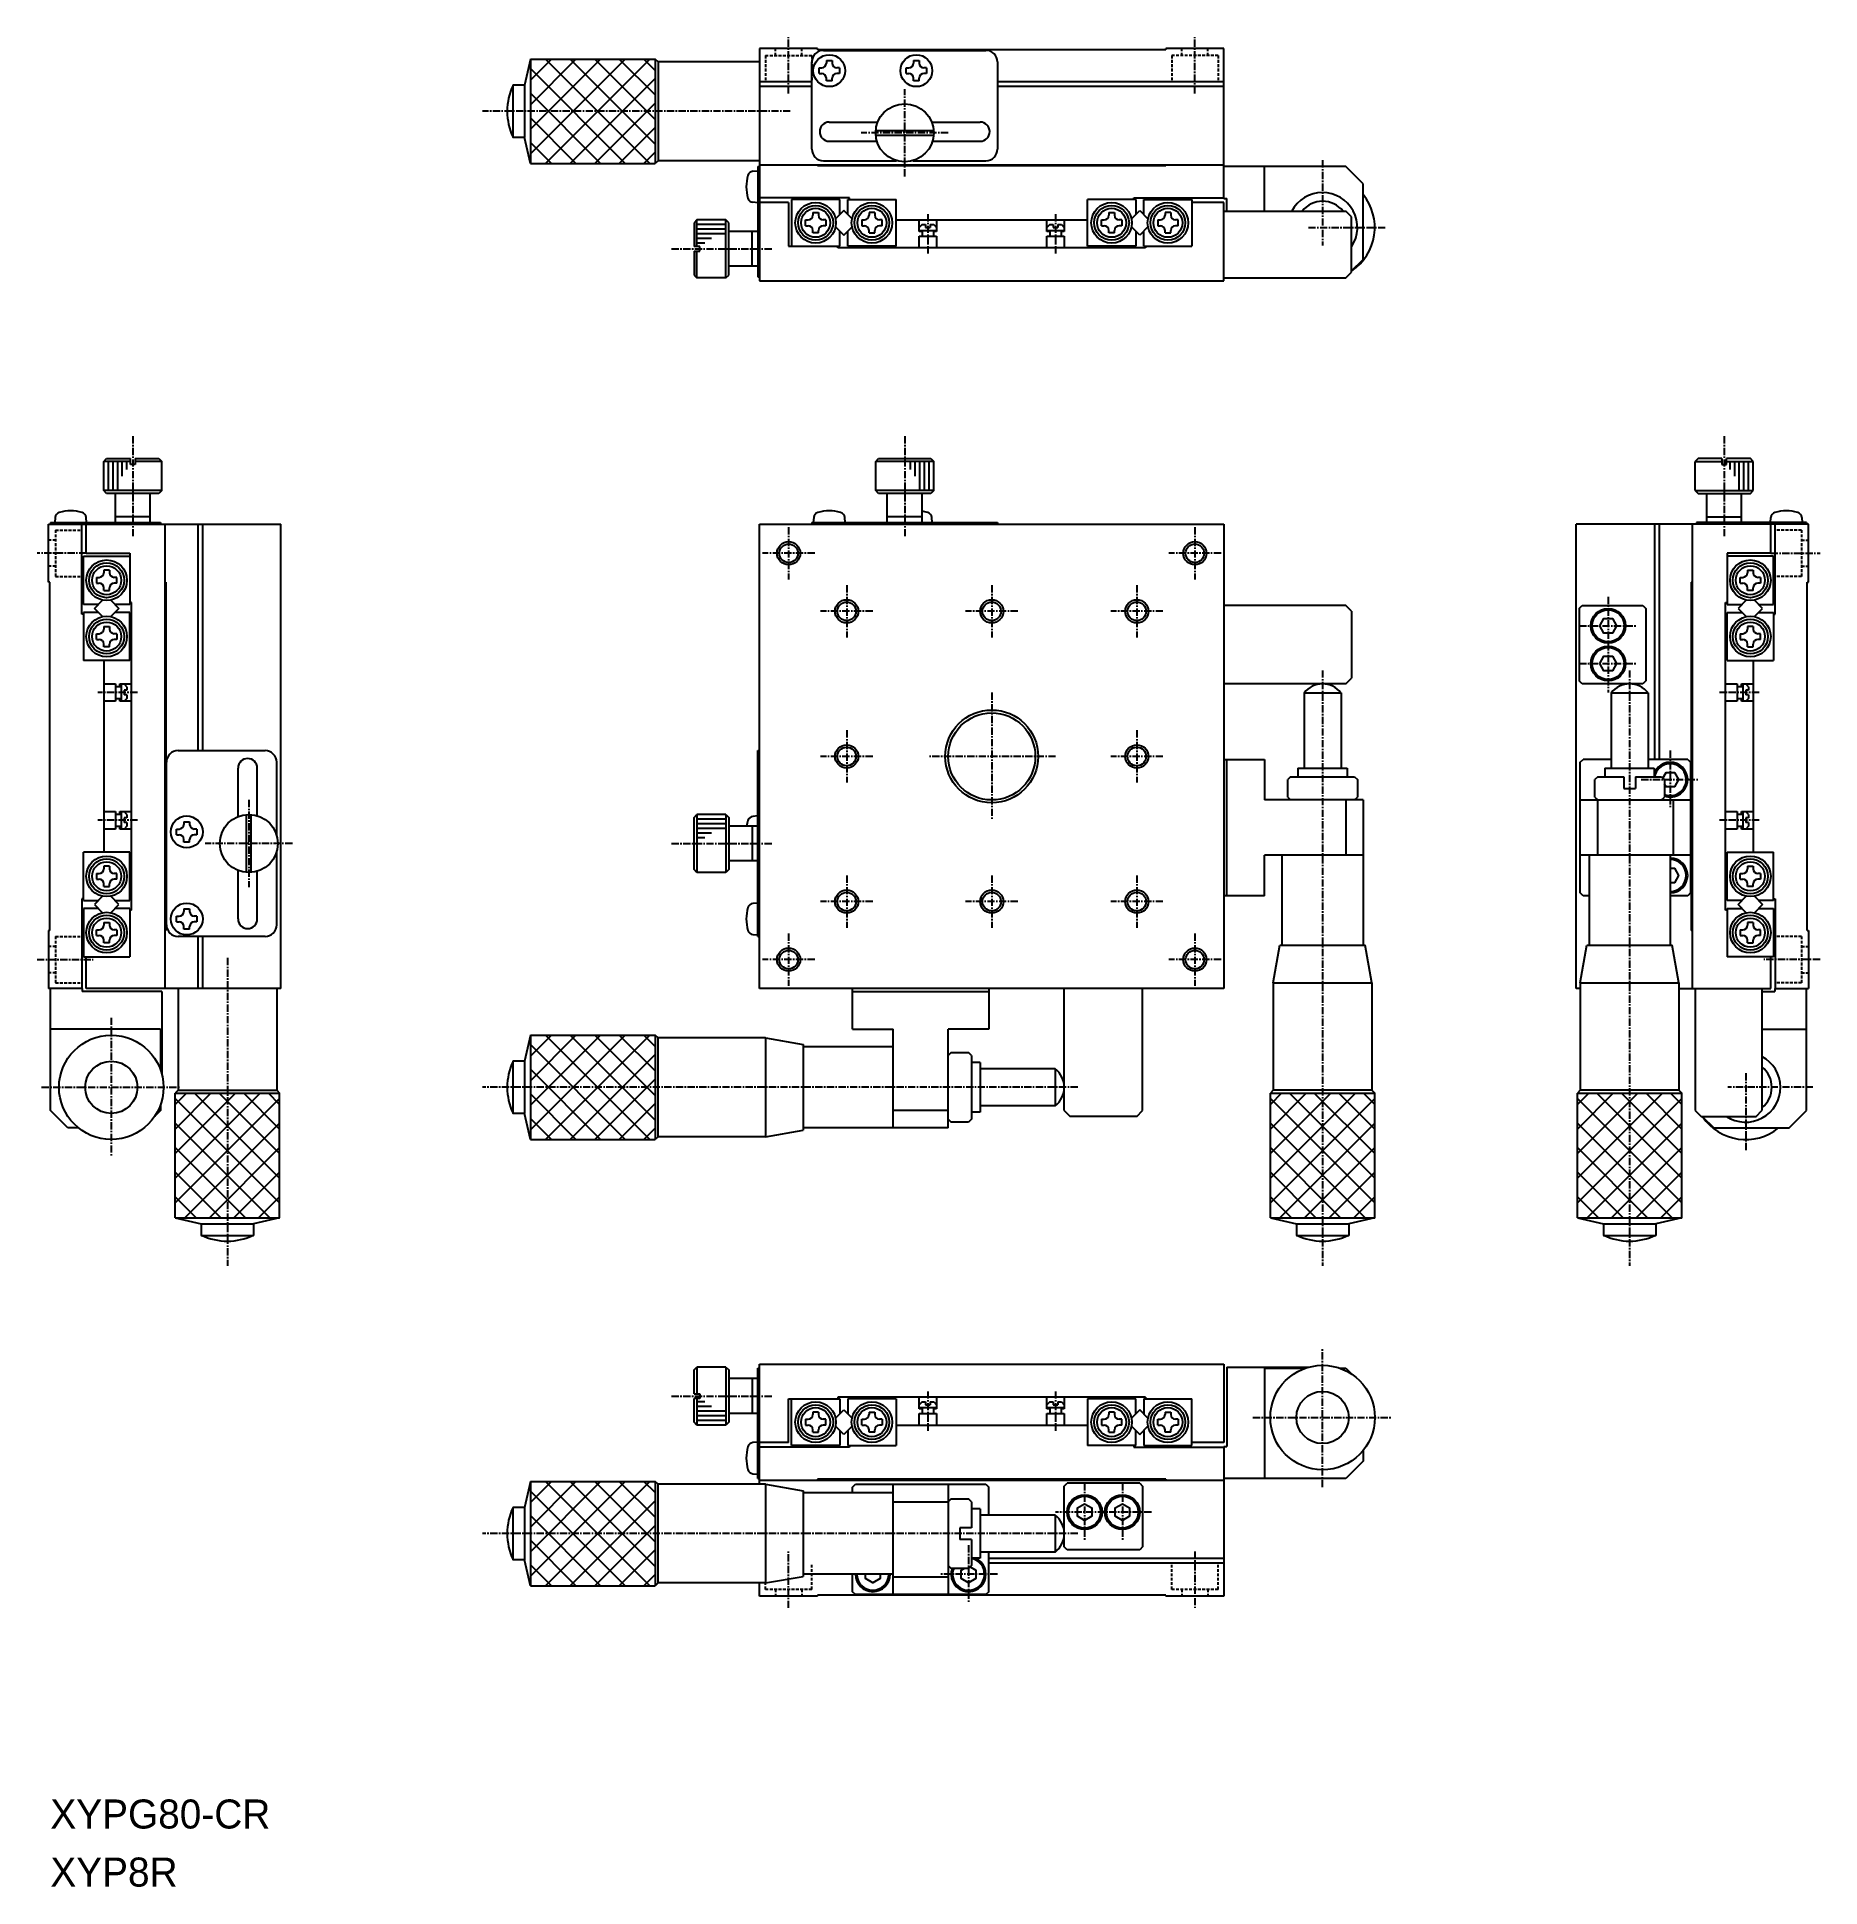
# Model space of a CAD drawing. Extents: x -154 to 153, y -386 to -67.
import ezdxf

# ---------------------------------------------------------------- set-up
doc = ezdxf.new("R2010")
doc.units = 0
doc.linetypes.add('CENTER', pattern=[2, 1.25, -0.25, 0.25, -0.25])
doc.linetypes.add('DASHED', pattern=[0.75, 0.5, -0.25])
doc.layers.get('0').update_dxf_attribs({"linetype": 'CONTINUOUS'})
doc.layers.add('CENTER', color=1, linetype='CENTER')

msp = doc.modelspace()

# ---------------------------------------------------------------- texts
at = {"color": 7, "linetype": 'CONTINUOUS'}
for s, p in [('XYPG80-CR', (-151.65, -375.95)), ('XYP8R', (-151.65, -385.95))]:
    msp.add_text(s, height=5, dxfattribs=at).set_placement(p)

# ---------------------------------------------------------------- linework, layer by layer
at = {"color": 7, "linetype": 'CONTINUOUS'}
for p, q in [((-19.44, -69.34), (-29.44, -69.34)), ((-29.44, -69.34), (-29.44, -109.34)), ((-19.44, -69.34), (-19.44, -69.54)), ((40.56, -69.54), (-19.44, -69.54)), ((-18.44, -69.64), (9.56, -69.64)), ((40.56, -69.54), (40.56, -69.34)), ((50.56, -69.34), (40.56, -69.34)), ((50.56, -95.14), (50.56, -69.34)), ((-68.94, -71.14), (-47.44, -71.14)), ((-46.94, -71.64), (-47.44, -71.14)), ((-46.94, -71.64), (-46.94, -88.64)), ((-29.44, -71.64), (-46.94, -71.64)), ((-20.44, -86.64), (-20.44, -71.64)), ((-19.19, -72.64), (-18.74, -72.64)), ((-19.19, -73.64), (-19.19, -72.64)), ((-17.94, -71.39), (-17.94, -71.84)), ((-17.94, -71.39), (-16.94, -71.39)), ((-16.94, -71.39), (-16.94, -71.84)), ((-15.69, -72.64), (-16.14, -72.64)), ((-15.69, -72.64), (-15.69, -73.64)), ((-4.19, -72.64), (-3.74, -72.64)), ((-4.19, -73.64), (-4.19, -72.64)), ((-2.94, -71.39), (-2.94, -71.84)), ((-2.94, -71.39), (-1.94, -71.39)), ((-1.94, -71.39), (-1.94, -71.84)), ((-0.69, -72.64), (-1.14, -72.64)), ((-0.69, -72.64), (-0.69, -73.64)), ((11.56, -71.64), (11.56, -86.64)), ((-69.94, -75.64), (-71.94, -75.64)), ((-69.94, -75.64), (-69.94, -84.64)), ((-20.44, -75.04), (-29.44, -75.04)), ((-20.44, -75.84), (-29.44, -75.84)), ((-19.19, -73.64), (-18.74, -73.64)), ((-17.94, -74.89), (-17.94, -74.44)), ((-16.94, -74.89), (-17.94, -74.89)), ((-16.94, -74.89), (-16.94, -74.44)), ((-15.69, -73.64), (-16.14, -73.64)), ((-4.19, -73.64), (-3.74, -73.64)), ((-2.94, -74.89), (-2.94, -74.44)), ((-1.94, -74.89), (-2.94, -74.89)), ((-1.94, -74.89), (-1.94, -74.44)), ((-0.69, -73.64), (-1.14, -73.64)), ((50.56, -75.04), (11.56, -75.04)), ((50.56, -75.84), (11.56, -75.84)), ((-17.44, -81.99), (-9.08, -81.99)), ((0.21, -81.99), (8.56, -81.99)), ((-69.94, -84.64), (-71.94, -84.64)), ((-68.94, -89.14), (-69.94, -84.64)), ((-17.44, -85.29), (-9.22, -85.29)), ((-9.42, -83.44), (0.55, -83.44)), ((-9.42, -84.24), (0.55, -84.24)), ((0.35, -85.29), (8.56, -85.29)), ((-68.94, -89.14), (-47.44, -89.14)), ((-46.94, -88.64), (-47.44, -89.14)), ((-29.44, -88.64), (-46.94, -88.64)), ((-18.44, -88.64), (-5.84, -88.64)), ((-3.04, -88.64), (9.56, -88.64)), ((-30.58, -90.46), (-29.74, -90.39)), ((-29.74, -89.64), (-29.44, -89.64)), ((-29.74, -89.64), (-29.74, -108.64)), ((-29.44, -89.34), (50.56, -89.34)), ((-19.44, -89.54), (-19.44, -89.34)), ((40.56, -89.54), (-19.44, -89.54)), ((40.56, -89.54), (40.56, -89.34)), ((71.56, -89.64), (50.56, -89.64)), ((57.56, -97.34), (57.56, -89.64)), ((74.56, -92.64), (71.56, -89.64)), ((-13.94, -95.04), (-29.44, -95.04)), ((-15.64, -95.34), (-23.94, -95.34)), ((-23.94, -95.34), (-23.94, -103.34)), ((-15.64, -97.91), (-15.64, -95.34)), ((-14.24, -95.34), (-5.94, -95.34)), ((-14.24, -97.91), (-14.24, -95.34)), ((-13.94, -95.34), (-13.94, -95.04)), ((-5.94, -103.34), (-5.94, -95.34)), ((35.36, -95.34), (27.06, -95.34)), ((27.06, -103.34), (27.06, -95.34)), ((35.06, -95.34), (35.06, -95.04)), ((35.06, -95.04), (50.56, -95.04)), ((35.36, -95.34), (35.36, -97.91)), ((36.76, -95.34), (45.06, -95.34)), ((36.76, -97.91), (36.76, -95.34)), ((45.06, -95.34), (45.06, -103.34)), ((50.56, -95.14), (51.06, -95.14)), ((51.06, -97.34), (51.06, -95.14)), ((74.56, -105.64), (74.56, -92.64)), ((-29.74, -95.89), (-30.58, -95.81)), ((-24.44, -95.84), (-29.44, -95.84)), ((-24.44, -95.84), (-24.44, -103.34)), ((-20.29, -97.59), (-20.29, -98.04)), ((-20.29, -97.59), (-19.29, -97.59)), ((-19.29, -97.59), (-19.29, -98.04)), ((-14.94, -97.21), (-16.36, -98.64)), ((-13.52, -98.64), (-14.94, -97.21)), ((-10.59, -97.59), (-10.59, -98.04)), ((-9.59, -97.59), (-10.59, -97.59)), ((-9.59, -97.59), (-9.59, -98.04)), ((30.71, -97.59), (30.71, -98.04)), ((30.71, -97.59), (31.71, -97.59)), ((31.71, -97.59), (31.71, -98.04)), ((34.64, -98.64), (36.06, -97.21)), ((36.06, -97.21), (37.48, -98.64)), ((40.41, -97.59), (40.41, -98.04)), ((41.41, -97.59), (40.41, -97.59)), ((41.41, -97.59), (41.41, -98.04)), ((50.56, -95.84), (45.06, -95.84)), ((50.56, -109.34), (50.56, -95.84)), ((50.56, -97.34), (71.56, -97.34)), ((72.56, -98.34), (71.56, -97.34)), ((72.56, -107.84), (72.56, -98.34)), ((-40.24, -98.84), (-40.74, -99.34)), ((-40.74, -99.34), (-40.74, -103.44)), ((-35.24, -98.84), (-40.24, -98.84)), ((-34.74, -99.34), (-35.24, -98.84)), ((-34.74, -108.34), (-34.74, -99.34)), ((-29.74, -100.84), (-34.74, -100.84)), ((-30.74, -106.84), (-30.74, -100.84)), ((-21.54, -98.84), (-21.09, -98.84)), ((-21.54, -99.84), (-21.54, -98.84)), ((-21.54, -99.84), (-21.09, -99.84)), ((-20.29, -101.09), (-20.29, -100.64)), ((-19.29, -101.09), (-20.29, -101.09)), ((-19.29, -101.09), (-19.29, -100.64)), ((-18.04, -98.84), (-18.49, -98.84)), ((-18.04, -99.84), (-18.49, -99.84)), ((-18.04, -98.84), (-18.04, -99.84)), ((-16.36, -100.04), (-14.94, -101.46)), ((-15.64, -103.34), (-15.64, -100.76)), ((-14.94, -101.46), (-13.52, -100.04)), ((-14.24, -103.34), (-14.24, -100.76)), ((-11.84, -98.84), (-11.39, -98.84)), ((-11.84, -98.84), (-11.84, -99.84)), ((-11.84, -99.84), (-11.39, -99.84)), ((-10.59, -101.09), (-10.59, -100.64)), ((-10.59, -101.09), (-9.59, -101.09)), ((-9.59, -101.09), (-9.59, -100.64)), ((-8.34, -98.84), (-8.79, -98.84)), ((-8.34, -99.84), (-8.79, -99.84)), ((-8.34, -99.84), (-8.34, -98.84)), ((-5.94, -98.84), (27.06, -98.84)), ((-1.94, -100.84), (-1.94, -98.84)), ((-1.44, -99.64), (-1.94, -100.14)), ((-1.94, -100.64), (1.06, -100.64)), ((-1.44, -100.84), (-1.94, -100.84)), ((-1.94, -101.64), (1.06, -101.64)), ((-1.94, -103.64), (-1.94, -101.64)), ((-1.44, -99.64), (-0.84, -99.64)), ((-1.44, -100.64), (-1.44, -101.64)), ((-0.84, -99.64), (-0.84, -100.14)), ((-0.84, -100.14), (-0.04, -100.14)), ((-0.04, -99.64), (-0.04, -100.14)), ((-0.04, -99.64), (0.56, -99.64)), ((0.56, -99.64), (1.06, -100.14)), ((0.56, -101.64), (0.56, -100.64)), ((1.06, -100.84), (0.56, -100.84)), ((1.06, -98.84), (1.06, -100.84)), ((1.06, -101.64), (1.06, -103.64)), ((20.06, -100.84), (20.06, -98.84)), ((20.56, -99.64), (20.06, -100.14)), ((20.06, -100.64), (23.06, -100.64)), ((20.56, -100.84), (20.06, -100.84)), ((20.06, -101.64), (23.06, -101.64)), ((20.06, -103.64), (20.06, -101.64)), ((20.56, -99.64), (21.16, -99.64)), ((20.56, -100.64), (20.56, -101.64)), ((21.16, -99.64), (21.16, -100.14)), ((21.16, -100.14), (21.96, -100.14)), ((21.96, -99.64), (21.96, -100.14)), ((21.96, -99.64), (22.56, -99.64)), ((22.56, -99.64), (23.06, -100.14)), ((22.56, -101.64), (22.56, -100.64)), ((23.06, -100.84), (22.56, -100.84)), ((23.06, -98.84), (23.06, -100.84)), ((23.06, -101.64), (23.06, -103.64)), ((29.46, -98.84), (29.91, -98.84)), ((29.46, -99.84), (29.46, -98.84)), ((29.46, -99.84), (29.91, -99.84)), ((30.71, -101.09), (30.71, -100.64)), ((31.71, -101.09), (30.71, -101.09)), ((31.71, -101.09), (31.71, -100.64)), ((32.96, -98.84), (32.51, -98.84)), ((32.96, -99.84), (32.51, -99.84)), ((32.96, -98.84), (32.96, -99.84)), ((36.06, -101.46), (34.64, -100.04)), ((35.36, -100.76), (35.36, -103.34)), ((37.48, -100.04), (36.06, -101.46)), ((36.76, -103.34), (36.76, -100.76)), ((39.16, -98.84), (39.61, -98.84)), ((39.16, -98.84), (39.16, -99.84)), ((39.16, -99.84), (39.61, -99.84)), ((40.41, -101.09), (40.41, -100.64)), ((40.41, -101.09), (41.41, -101.09)), ((41.41, -101.09), (41.41, -100.64)), ((42.66, -98.84), (42.21, -98.84)), ((42.66, -99.84), (42.21, -99.84)), ((42.66, -99.84), (42.66, -98.84)), ((-39.74, -103.44), (-40.74, -103.44)), ((-40.74, -104.24), (-39.74, -104.24)), ((-40.74, -104.24), (-40.74, -108.34)), ((-39.74, -104.24), (-39.74, -103.44)), ((-24.44, -103.34), (-15.64, -103.34)), ((-15.94, -103.64), (-15.94, -103.34)), ((37.06, -103.64), (-15.94, -103.64)), ((-5.94, -103.34), (-14.24, -103.34)), ((35.36, -103.34), (27.06, -103.34)), ((36.76, -103.34), (45.06, -103.34)), ((37.06, -103.34), (37.06, -103.64)), ((-40.74, -108.34), (-40.24, -108.84)), ((-35.24, -108.84), (-34.74, -108.34)), ((-29.74, -106.84), (-34.74, -106.84)), ((71.56, -108.84), (72.56, -107.84)), ((72.56, -107.64), (74.56, -105.64)), ((-35.24, -108.84), (-40.24, -108.84)), ((-29.74, -108.64), (-29.44, -108.64)), ((-29.44, -109.34), (50.56, -109.34)), ((50.56, -108.84), (71.56, -108.84)), ((-142.45, -140.47), (-141.95, -139.97)), ((-141.95, -139.97), (-137.85, -139.97)), ((-137.85, -140.97), (-137.85, -139.97)), ((-137.05, -139.97), (-137.05, -140.97)), ((-137.05, -139.97), (-132.95, -139.97)), ((-132.95, -139.97), (-132.45, -140.47)), ((-9.44, -140.47), (-8.94, -139.97)), ((-8.94, -139.97), (0.06, -139.97)), ((0.06, -139.97), (0.56, -140.47)), ((132.27, -139.97), (131.77, -140.47)), ((136.37, -139.97), (132.27, -139.97)), ((136.37, -139.97), (136.37, -140.97)), ((137.17, -140.97), (137.17, -139.97)), ((141.27, -139.97), (137.17, -139.97)), ((141.77, -140.47), (141.27, -139.97)), ((-142.45, -145.47), (-142.45, -140.47)), ((-137.05, -140.97), (-137.85, -140.97)), ((-132.45, -145.47), (-132.45, -140.47)), ((-9.44, -145.47), (-9.44, -140.47)), ((0.56, -145.47), (0.56, -140.47)), ((131.77, -145.47), (131.77, -140.47)), ((136.37, -140.97), (137.17, -140.97)), ((141.77, -145.47), (141.77, -140.47)), ((-141.95, -145.97), (-142.45, -145.47)), ((-132.95, -145.97), (-141.95, -145.97)), ((-140.45, -150.97), (-140.45, -145.97)), ((-134.45, -150.97), (-134.45, -145.97)), ((-132.45, -145.47), (-132.95, -145.97)), ((-8.94, -145.97), (-9.44, -145.47)), ((0.06, -145.97), (-8.94, -145.97)), ((-7.44, -150.97), (-7.44, -145.97)), ((-1.44, -150.97), (-1.44, -145.97)), ((0.56, -145.47), (0.06, -145.97)), ((131.77, -145.47), (132.27, -145.97)), ((132.27, -145.97), (141.27, -145.97)), ((133.77, -150.97), (133.77, -145.97)), ((139.77, -150.97), (139.77, -145.97)), ((141.27, -145.97), (141.77, -145.47)), ((-151.95, -161.27), (-151.95, -151.27)), ((-151.95, -151.27), (-111.95, -151.27)), ((-151.65, -150.97), (-151.65, -151.27)), ((-151.65, -150.97), (-132.65, -150.97)), ((-150.83, -150.12), (-150.9, -150.97)), ((-146.25, -166.77), (-146.25, -151.27)), ((-145.4, -150.97), (-145.48, -150.12)), ((-145.45, -156.27), (-145.45, -151.27)), ((-134.45, -149.97), (-140.45, -149.97)), ((-132.65, -150.97), (-132.65, -151.27)), ((-131.95, -151.27), (-131.95, -231.27)), ((-126.25, -151.27), (-126.25, -190.27)), ((-125.45, -151.27), (-125.45, -190.27)), ((-111.95, -231.27), (-111.95, -151.27)), ((-29.44, -231.27), (-29.44, -151.27)), ((-29.44, -151.27), (50.56, -151.27)), ((-20.44, -150.97), (-20.44, -151.27)), ((-20.44, -150.97), (11.56, -150.97)), ((-20.11, -150.12), (-20.19, -150.97)), ((-14.69, -150.97), (-14.76, -150.12)), ((-1.44, -149.97), (-7.44, -149.97)), ((0.31, -150.97), (0.24, -150.12)), ((11.56, -150.97), (11.56, -151.27)), ((50.56, -151.27), (50.56, -231.27)), ((151.27, -151.27), (111.27, -151.27)), ((111.27, -231.27), (111.27, -151.27)), ((124.77, -151.27), (124.77, -191.77)), ((125.57, -151.27), (125.57, -191.77)), ((131.27, -151.27), (131.27, -231.27)), ((131.97, -150.97), (131.97, -151.27)), ((150.97, -150.97), (131.97, -150.97)), ((133.77, -149.97), (139.77, -149.97)), ((144.72, -150.97), (144.79, -150.12)), ((144.77, -156.27), (144.77, -151.27)), ((145.57, -166.77), (145.57, -151.27)), ((150.15, -150.12), (150.22, -150.97)), ((150.97, -150.97), (150.97, -151.27)), ((151.27, -161.27), (151.27, -151.27)), ((-145.95, -165.07), (-145.95, -156.77)), ((-145.95, -156.77), (-137.95, -156.77)), ((-145.45, -156.27), (-137.95, -156.27)), ((-142.45, -159.17), (-142.45, -159.62)), ((-141.45, -159.17), (-142.45, -159.17)), ((-141.45, -159.17), (-141.45, -159.62)), ((-137.95, -156.27), (-137.95, -165.07)), ((144.77, -156.27), (137.27, -156.27)), ((137.27, -156.27), (137.27, -165.07)), ((145.27, -156.77), (137.27, -156.77)), ((140.77, -159.17), (140.77, -159.62)), ((140.77, -159.17), (141.77, -159.17)), ((141.77, -159.17), (141.77, -159.62)), ((145.27, -165.07), (145.27, -156.77)), ((-151.75, -161.27), (-151.95, -161.27)), ((-151.75, -221.27), (-151.75, -161.27)), ((-143.7, -160.42), (-143.25, -160.42)), ((-143.7, -160.42), (-143.7, -161.42)), ((-143.7, -161.42), (-143.25, -161.42)), ((-142.45, -162.67), (-142.45, -162.22)), ((-141.45, -162.67), (-141.45, -162.22)), ((-140.2, -160.42), (-140.65, -160.42)), ((-140.2, -161.42), (-140.65, -161.42)), ((-140.2, -161.42), (-140.2, -160.42)), ((-131.75, -161.27), (-131.95, -161.27)), ((-131.75, -161.27), (-131.75, -221.27)), ((131.07, -161.27), (131.27, -161.27)), ((131.07, -161.27), (131.07, -221.27)), ((139.52, -161.42), (139.52, -160.42)), ((139.52, -160.42), (139.97, -160.42)), ((139.52, -161.42), (139.97, -161.42)), ((140.77, -162.67), (140.77, -162.22)), ((141.77, -162.67), (141.77, -162.22)), ((143.02, -160.42), (142.57, -160.42)), ((143.02, -161.42), (142.57, -161.42)), ((143.02, -160.42), (143.02, -161.42)), ((151.07, -161.27), (151.27, -161.27)), ((151.07, -221.27), (151.07, -161.27)), ((-143.37, -165.07), (-145.95, -165.07)), ((-144.07, -165.77), (-142.65, -164.35)), ((-142.45, -162.67), (-141.45, -162.67)), ((-141.25, -164.35), (-139.83, -165.77)), ((-137.95, -165.07), (-140.53, -165.07)), ((-137.65, -164.77), (-137.95, -164.77)), ((-137.65, -217.77), (-137.65, -164.77)), ((71.56, -165.27), (50.56, -165.27)), ((72.56, -166.27), (71.56, -165.27)), ((111.77, -165.77), (112.27, -165.27)), ((112.27, -165.27), (122.77, -165.27)), ((122.77, -165.27), (123.27, -165.77)), ((136.97, -164.77), (137.27, -164.77)), ((136.97, -217.77), (136.97, -164.77)), ((137.27, -165.07), (139.85, -165.07)), ((140.57, -164.35), (139.15, -165.77)), ((141.77, -162.67), (140.77, -162.67)), ((143.39, -165.77), (141.97, -164.35)), ((142.69, -165.07), (145.27, -165.07)), ((-145.95, -166.77), (-146.25, -166.77)), ((-143.37, -166.47), (-145.95, -166.47)), ((-145.95, -166.47), (-145.95, -174.77)), ((-142.65, -167.19), (-144.07, -165.77)), ((-142.45, -168.87), (-142.45, -169.32)), ((-142.45, -168.87), (-141.45, -168.87)), ((-141.45, -168.87), (-141.45, -169.32)), ((-139.83, -165.77), (-141.25, -167.19)), ((-137.95, -166.47), (-140.53, -166.47)), ((-137.95, -174.77), (-137.95, -166.47)), ((72.56, -166.27), (72.56, -177.77)), ((111.77, -165.77), (111.77, -178.27)), ((123.27, -165.77), (123.27, -178.27)), ((137.27, -166.47), (139.85, -166.47)), ((137.27, -174.77), (137.27, -166.47)), ((139.15, -165.77), (140.57, -167.19)), ((140.77, -168.87), (140.77, -169.32)), ((141.77, -168.87), (140.77, -168.87)), ((141.77, -168.87), (141.77, -169.32)), ((141.97, -167.19), (143.39, -165.77)), ((142.69, -166.47), (145.27, -166.47)), ((145.27, -166.47), (145.27, -174.77)), ((145.27, -166.77), (145.57, -166.77)), ((-143.7, -170.12), (-143.25, -170.12)), ((-143.7, -171.12), (-143.7, -170.12)), ((-143.7, -171.12), (-143.25, -171.12)), ((-142.45, -172.37), (-142.45, -171.92)), ((-141.45, -172.37), (-141.45, -171.92)), ((-140.2, -170.12), (-140.65, -170.12)), ((-140.2, -171.12), (-140.65, -171.12)), ((-140.2, -170.12), (-140.2, -171.12)), ((139.52, -170.12), (139.52, -171.12)), ((139.52, -170.12), (139.97, -170.12)), ((139.52, -171.12), (139.97, -171.12)), ((140.77, -172.37), (140.77, -171.92)), ((141.77, -172.37), (141.77, -171.92)), ((143.02, -170.12), (142.57, -170.12)), ((143.02, -171.12), (142.57, -171.12)), ((143.02, -171.12), (143.02, -170.12)), ((-137.95, -174.77), (-145.95, -174.77)), ((-141.45, -172.37), (-142.45, -172.37)), ((-142.45, -174.77), (-142.45, -207.77)), ((137.27, -174.77), (145.27, -174.77)), ((140.77, -172.37), (141.77, -172.37)), ((141.77, -174.77), (141.77, -207.77)), ((71.56, -178.77), (72.56, -177.77)), ((112.27, -178.77), (111.77, -178.27)), ((123.27, -178.27), (122.77, -178.77)), ((-142.45, -178.77), (-140.45, -178.77)), ((-140.45, -178.77), (-140.45, -181.77)), ((-139.45, -179.27), (-140.45, -179.27)), ((-140.45, -181.27), (-139.45, -181.27)), ((-139.65, -178.77), (-137.65, -178.77)), ((-139.65, -179.27), (-139.65, -178.77)), ((-139.65, -181.77), (-139.65, -181.27)), ((-139.45, -178.77), (-139.45, -181.77)), ((-138.45, -179.27), (-138.95, -178.77)), ((-138.95, -179.87), (-138.95, -180.67)), ((-138.45, -179.87), (-138.95, -179.87)), ((-138.45, -180.67), (-138.95, -180.67)), ((-138.45, -181.27), (-138.95, -181.77)), ((-138.45, -179.27), (-138.45, -179.87)), ((-138.45, -180.67), (-138.45, -181.27)), ((71.56, -178.77), (50.56, -178.77)), ((64.39, -180.33), (64.39, -193.27)), ((70.74, -180.33), (70.74, -193.27)), ((122.77, -178.77), (112.27, -178.77)), ((117.3, -180.33), (117.3, -193.27)), ((123.65, -180.33), (123.65, -193.27)), ((136.97, -178.77), (138.97, -178.77)), ((138.97, -178.77), (138.97, -181.77)), ((139.97, -179.27), (138.97, -179.27)), ((138.97, -181.27), (139.97, -181.27)), ((139.77, -179.27), (139.77, -178.77)), ((139.77, -178.77), (141.77, -178.77)), ((139.77, -181.77), (139.77, -181.27)), ((139.97, -178.77), (139.97, -181.77)), ((140.97, -179.27), (140.47, -178.77)), ((140.47, -179.87), (140.47, -180.67)), ((140.97, -179.87), (140.47, -179.87)), ((140.97, -180.67), (140.47, -180.67)), ((140.97, -181.27), (140.47, -181.77)), ((140.97, -179.27), (140.97, -179.87)), ((140.97, -180.67), (140.97, -181.27)), ((-140.45, -181.77), (-142.45, -181.77)), ((-137.65, -181.77), (-139.65, -181.77)), ((138.97, -181.77), (136.97, -181.77)), ((141.77, -181.77), (139.77, -181.77)), ((-129.65, -190.27), (-114.65, -190.27)), ((-29.74, -190.27), (-29.44, -190.27)), ((-29.74, -222.27), (-29.74, -190.27)), ((-131.65, -220.27), (-131.65, -192.27)), ((-119.3, -201.62), (-119.3, -193.27)), ((-116, -201.48), (-116, -193.27)), ((-112.65, -204.87), (-112.65, -192.27)), ((50.56, -191.77), (57.56, -191.77)), ((51.06, -215.27), (51.06, -191.77)), ((57.56, -191.77), (57.56, -198.77)), ((63.31, -193.27), (63.31, -194.77)), ((63.31, -193.27), (71.81, -193.27)), ((71.81, -193.27), (71.81, -194.77)), ((111.97, -192.27), (112.47, -191.77)), ((111.97, -214.77), (111.97, -192.27)), ((117.3, -191.77), (112.47, -191.77)), ((116.22, -193.27), (116.22, -194.77)), ((116.22, -193.27), (124.72, -193.27)), ((130.47, -191.77), (123.65, -191.77)), ((124.72, -193.27), (124.72, -194.77)), ((130.47, -191.77), (130.97, -192.27)), ((130.97, -192.27), (130.97, -214.77)), ((62.06, -194.77), (61.56, -195.27)), ((61.56, -198.27), (61.56, -195.27)), ((62.06, -194.77), (73.06, -194.77)), ((73.06, -194.77), (73.56, -195.27)), ((73.56, -195.27), (73.56, -198.27)), ((114.97, -194.77), (114.47, -195.27)), ((114.47, -198.27), (114.47, -195.27)), ((114.97, -194.77), (119.47, -194.77)), ((119.47, -194.77), (119.47, -196.77)), ((119.47, -196.77), (121.47, -196.77)), ((121.47, -194.77), (121.47, -196.77)), ((121.47, -194.77), (125.97, -194.77)), ((125.97, -194.77), (126.47, -195.27)), ((126.47, -195.27), (126.47, -198.27)), ((-142.45, -200.77), (-140.45, -200.77)), ((-140.45, -200.77), (-140.45, -203.77)), ((-139.65, -200.77), (-137.65, -200.77)), ((-139.65, -201.27), (-139.65, -200.77)), ((-139.45, -200.77), (-139.45, -203.77)), ((-138.45, -201.27), (-138.95, -200.77)), ((74.56, -198.77), (57.56, -198.77)), ((61.56, -198.27), (62.06, -198.77)), ((71.56, -198.77), (71.56, -208.27)), ((73.06, -198.77), (73.56, -198.27)), ((74.56, -198.77), (74.56, -208.27)), ((111.97, -198.77), (130.97, -198.77)), ((114.47, -198.27), (114.97, -198.77)), ((114.97, -208.27), (114.97, -198.77)), ((125.97, -198.77), (126.47, -198.27)), ((127.97, -198.77), (127.97, -208.27)), ((136.97, -200.77), (138.97, -200.77)), ((138.97, -200.77), (138.97, -203.77)), ((139.77, -201.27), (139.77, -200.77)), ((139.77, -200.77), (141.77, -200.77)), ((139.97, -200.77), (139.97, -203.77)), ((140.97, -201.27), (140.47, -200.77)), ((-140.45, -203.77), (-142.45, -203.77)), ((-139.45, -201.27), (-140.45, -201.27)), ((-140.45, -203.27), (-139.45, -203.27)), ((-139.65, -203.77), (-139.65, -203.27)), ((-137.65, -203.77), (-139.65, -203.77)), ((-138.95, -201.87), (-138.95, -202.67)), ((-138.45, -201.87), (-138.95, -201.87)), ((-138.45, -202.67), (-138.95, -202.67)), ((-138.45, -203.27), (-138.95, -203.77)), ((-138.45, -201.27), (-138.45, -201.87)), ((-138.45, -202.67), (-138.45, -203.27)), ((-129.9, -203.77), (-129.45, -203.77)), ((-129.9, -204.77), (-129.9, -203.77)), ((-128.65, -202.52), (-128.65, -202.97)), ((-128.65, -202.52), (-127.65, -202.52)), ((-127.65, -202.52), (-127.65, -202.97)), ((-126.4, -203.77), (-126.85, -203.77)), ((-126.4, -203.77), (-126.4, -204.77)), ((-117.85, -211.25), (-117.85, -201.28)), ((-117.05, -211.25), (-117.05, -201.28)), ((-40.74, -201.77), (-40.24, -201.27)), ((-40.74, -210.77), (-40.74, -201.77)), ((-35.24, -201.27), (-40.24, -201.27)), ((-35.24, -201.27), (-34.74, -201.77)), ((-34.74, -201.77), (-34.74, -210.77)), ((-29.74, -203.27), (-34.74, -203.27)), ((-30.74, -203.27), (-30.74, -209.27)), ((-29.74, -201.52), (-30.58, -201.59)), ((138.97, -203.77), (136.97, -203.77)), ((139.97, -201.27), (138.97, -201.27)), ((138.97, -203.27), (139.97, -203.27)), ((139.77, -203.77), (139.77, -203.27)), ((141.77, -203.77), (139.77, -203.77)), ((140.47, -201.87), (140.47, -202.67)), ((140.97, -201.87), (140.47, -201.87)), ((140.97, -202.67), (140.47, -202.67)), ((140.97, -203.27), (140.47, -203.77)), ((140.97, -201.27), (140.97, -201.87)), ((140.97, -202.67), (140.97, -203.27)), ((-129.9, -204.77), (-129.45, -204.77)), ((-128.65, -206.02), (-128.65, -205.57)), ((-127.65, -206.02), (-128.65, -206.02)), ((-127.65, -206.02), (-127.65, -205.57)), ((-126.4, -204.77), (-126.85, -204.77)), ((-145.95, -216.07), (-145.95, -207.77)), ((-137.95, -207.77), (-145.95, -207.77)), ((-142.45, -210.17), (-142.45, -210.62)), ((-141.45, -210.17), (-142.45, -210.17)), ((-141.45, -210.17), (-141.45, -210.62)), ((-137.95, -216.07), (-137.95, -207.77)), ((-112.65, -220.27), (-112.65, -207.67)), ((-29.74, -209.27), (-34.74, -209.27)), ((57.56, -215.27), (57.56, -208.27)), ((74.56, -208.27), (57.56, -208.27)), ((60.56, -208.27), (60.56, -223.77)), ((74.56, -208.27), (74.56, -223.77)), ((130.97, -208.27), (111.97, -208.27)), ((113.47, -208.27), (113.47, -223.77)), ((127.47, -208.27), (127.47, -223.77)), ((137.27, -207.77), (145.27, -207.77)), ((137.27, -216.07), (137.27, -207.77)), ((140.77, -210.17), (140.77, -210.62)), ((140.77, -210.17), (141.77, -210.17)), ((141.77, -210.17), (141.77, -210.62)), ((145.27, -216.07), (145.27, -207.77)), ((-143.7, -211.42), (-143.25, -211.42)), ((-143.7, -211.42), (-143.7, -212.42)), ((-143.7, -212.42), (-143.25, -212.42)), ((-142.45, -213.67), (-142.45, -213.22)), ((-141.45, -213.67), (-141.45, -213.22)), ((-140.2, -211.42), (-140.65, -211.42)), ((-140.2, -212.42), (-140.65, -212.42)), ((-140.2, -212.42), (-140.2, -211.42)), ((-119.3, -219.27), (-119.3, -210.91)), ((-116, -219.27), (-116, -211.05)), ((-40.24, -211.27), (-40.74, -210.77)), ((-35.24, -211.27), (-40.24, -211.27)), ((-34.74, -210.77), (-35.24, -211.27)), ((139.52, -212.42), (139.52, -211.42)), ((139.52, -211.42), (139.97, -211.42)), ((139.52, -212.42), (139.97, -212.42)), ((140.77, -213.67), (140.77, -213.22)), ((141.77, -213.67), (141.77, -213.22)), ((143.02, -211.42), (142.57, -211.42)), ((143.02, -212.42), (142.57, -212.42)), ((143.02, -211.42), (143.02, -212.42)), ((-145.95, -215.77), (-146.25, -215.77)), ((-146.25, -215.77), (-146.25, -231.27)), ((-145.95, -216.07), (-143.37, -216.07)), ((-142.65, -215.35), (-144.07, -216.77)), ((-142.45, -213.67), (-141.45, -213.67)), ((-139.83, -216.77), (-141.25, -215.35)), ((-140.53, -216.07), (-137.95, -216.07)), ((-29.74, -216.52), (-30.58, -216.59)), ((57.56, -215.27), (50.56, -215.27)), ((112.47, -215.27), (111.97, -214.77)), ((113.47, -215.27), (112.47, -215.27)), ((130.47, -215.27), (127.47, -215.27)), ((130.97, -214.77), (130.47, -215.27)), ((139.85, -216.07), (137.27, -216.07)), ((139.15, -216.77), (140.57, -215.35)), ((141.77, -213.67), (140.77, -213.67)), ((141.97, -215.35), (143.39, -216.77)), ((145.27, -216.07), (142.69, -216.07)), ((145.27, -215.77), (145.57, -215.77)), ((145.57, -215.77), (145.57, -231.27)), ((-143.37, -217.47), (-145.95, -217.47)), ((-145.95, -217.47), (-145.95, -225.77)), ((-144.07, -216.77), (-142.65, -218.19)), ((-142.45, -219.87), (-142.45, -220.32)), ((-142.45, -219.87), (-141.45, -219.87)), ((-141.45, -219.87), (-141.45, -220.32)), ((-141.25, -218.19), (-139.83, -216.77)), ((-137.95, -217.47), (-140.53, -217.47)), ((-137.95, -217.47), (-137.95, -225.77)), ((-137.65, -217.77), (-137.95, -217.77)), ((-129.9, -218.77), (-129.45, -218.77)), ((-129.9, -219.77), (-129.9, -218.77)), ((-129.9, -219.77), (-129.45, -219.77)), ((-128.65, -217.52), (-128.65, -217.97)), ((-128.65, -217.52), (-127.65, -217.52)), ((-127.65, -217.52), (-127.65, -217.97)), ((-126.4, -218.77), (-126.85, -218.77)), ((-126.4, -219.77), (-126.85, -219.77)), ((-126.4, -218.77), (-126.4, -219.77)), ((137.27, -217.77), (136.97, -217.77)), ((137.27, -217.47), (139.85, -217.47)), ((137.27, -217.47), (137.27, -225.77)), ((140.57, -218.19), (139.15, -216.77)), ((140.77, -219.87), (140.77, -220.32)), ((141.77, -219.87), (140.77, -219.87)), ((141.77, -219.87), (141.77, -220.32)), ((143.39, -216.77), (141.97, -218.19)), ((142.69, -217.47), (145.27, -217.47)), ((145.27, -217.47), (145.27, -225.77)), ((-151.75, -221.27), (-151.95, -221.27)), ((-151.95, -221.27), (-151.95, -231.27)), ((-143.7, -221.12), (-143.25, -221.12)), ((-143.7, -222.12), (-143.7, -221.12)), ((-143.7, -222.12), (-143.25, -222.12)), ((-142.45, -223.37), (-142.45, -222.92)), ((-141.45, -223.37), (-141.45, -222.92)), ((-140.2, -221.12), (-140.65, -221.12)), ((-140.2, -222.12), (-140.65, -222.12)), ((-140.2, -221.12), (-140.2, -222.12)), ((-131.95, -221.27), (-131.75, -221.27)), ((-114.65, -222.27), (-129.65, -222.27)), ((-128.65, -221.02), (-128.65, -220.57)), ((-127.65, -221.02), (-128.65, -221.02)), ((-127.65, -221.02), (-127.65, -220.57)), ((-126.25, -222.27), (-126.25, -231.27)), ((-125.45, -222.27), (-125.45, -231.27)), ((-30.58, -221.94), (-29.74, -222.02)), ((-29.74, -222.27), (-29.44, -222.27)), ((131.27, -221.27), (131.07, -221.27)), ((139.52, -221.12), (139.52, -222.12)), ((139.52, -221.12), (139.97, -221.12)), ((139.52, -222.12), (139.97, -222.12)), ((140.77, -223.37), (140.77, -222.92)), ((141.77, -223.37), (141.77, -222.92)), ((143.02, -221.12), (142.57, -221.12)), ((143.02, -222.12), (142.57, -222.12)), ((143.02, -222.12), (143.02, -221.12)), ((151.07, -221.27), (151.27, -221.27)), ((151.27, -221.27), (151.27, -231.27)), ((-145.95, -225.77), (-137.95, -225.77)), ((-145.45, -231.27), (-145.45, -225.77)), ((-141.45, -223.37), (-142.45, -223.37)), ((59.06, -230.27), (60.21, -223.77)), ((60.21, -223.77), (74.92, -223.77)), ((76.06, -230.27), (74.92, -223.77)), ((111.97, -230.27), (113.12, -223.77)), ((113.12, -223.77), (127.82, -223.77)), ((128.97, -230.27), (127.82, -223.77)), ((145.27, -225.77), (137.27, -225.77)), ((140.77, -223.37), (141.77, -223.37)), ((144.77, -231.27), (144.77, -225.77)), ((-146.15, -231.27), (-151.95, -231.27)), ((-151.65, -252.27), (-151.65, -231.27)), ((-146.15, -231.27), (-146.15, -231.77)), ((-132.45, -231.77), (-146.15, -231.77)), ((-111.95, -231.27), (-145.45, -231.27)), ((-132.45, -231.77), (-132.45, -245.96)), ((-129.65, -231.27), (-129.65, -248.77)), ((-112.65, -231.27), (-112.65, -248.77)), ((50.56, -231.27), (-29.44, -231.27)), ((-13.44, -238.27), (-13.44, -231.27)), ((-13.44, -231.77), (10.06, -231.77)), ((10.06, -231.27), (10.06, -238.27)), ((23.06, -252.27), (23.06, -231.27)), ((36.56, -252.27), (36.56, -231.27)), ((59.06, -230.27), (76.06, -230.27)), ((59.06, -230.27), (59.06, -248.77)), ((76.06, -230.27), (76.06, -248.77)), ((111.97, -231.27), (111.27, -231.27)), ((111.97, -230.27), (128.97, -230.27)), ((111.97, -230.27), (111.97, -248.77)), ((128.97, -230.27), (128.97, -248.77)), ((128.97, -231.27), (144.77, -231.27)), ((131.77, -231.27), (131.77, -252.27)), ((143.27, -231.27), (143.27, -252.27)), ((143.27, -231.77), (145.47, -231.77)), ((145.47, -231.27), (145.47, -231.77)), ((145.47, -231.27), (151.27, -231.27)), ((150.97, -252.27), (150.97, -231.27)), ((-132.65, -238.27), (-151.65, -238.27)), ((-132.65, -238.27), (-132.65, -245.31)), ((-13.44, -238.27), (-6.44, -238.27)), ((-6.44, -255.27), (-6.44, -238.27)), ((10.06, -238.27), (3.06, -238.27)), ((3.06, -255.27), (3.06, -238.27)), ((143.27, -238.27), (150.97, -238.27)), ((-68.94, -239.27), (-69.94, -243.77)), ((-68.94, -239.27), (-47.44, -239.27)), ((-46.94, -239.77), (-47.44, -239.27)), ((-46.94, -256.77), (-46.94, -239.77)), ((-28.44, -239.77), (-46.94, -239.77)), ((-28.44, -239.77), (-28.44, -256.77)), ((-28.44, -239.77), (-21.94, -240.91)), ((-21.94, -240.91), (-21.94, -255.62)), ((-6.44, -241.27), (-21.94, -241.27)), ((-69.94, -243.77), (-71.94, -243.77)), ((-69.94, -243.77), (-69.94, -252.77)), ((3.56, -242.27), (3.06, -242.77)), ((3.56, -242.27), (6.56, -242.27)), ((7.06, -242.77), (6.56, -242.27)), ((7.06, -242.77), (7.06, -253.77)), ((8.56, -244.02), (7.06, -244.02)), ((8.56, -244.02), (8.56, -252.52)), ((21.5, -245.09), (8.56, -245.09)), ((-132.65, -251.23), (-132.65, -252.27)), ((-129.65, -248.77), (-130.15, -249.27)), ((-130.15, -270.77), (-130.15, -249.27)), ((-129.65, -248.77), (-112.65, -248.77)), ((-112.65, -248.77), (-112.15, -249.27)), ((-112.15, -270.77), (-112.15, -249.27)), ((21.5, -251.44), (8.56, -251.44)), ((59.06, -248.77), (58.56, -249.27)), ((58.56, -270.77), (58.56, -249.27)), ((76.06, -248.77), (59.06, -248.77)), ((76.06, -248.77), (76.56, -249.27)), ((76.56, -270.77), (76.56, -249.27)), ((111.97, -248.77), (111.47, -249.27)), ((111.47, -270.77), (111.47, -249.27)), ((128.97, -248.77), (111.97, -248.77)), ((128.97, -248.77), (129.47, -249.27)), ((129.47, -270.77), (129.47, -249.27)), ((-148.65, -255.27), (-151.65, -252.27)), ((-132.65, -252.27), (-133.7, -253.32)), ((-69.94, -252.77), (-71.94, -252.77)), ((-68.94, -257.27), (-69.94, -252.77)), ((3.06, -252.27), (-6.44, -252.27)), ((3.06, -253.77), (3.56, -254.27)), ((6.56, -254.27), (3.56, -254.27)), ((7.06, -253.77), (6.56, -254.27)), ((8.56, -252.52), (7.06, -252.52)), ((23.06, -252.27), (24.06, -253.27)), ((35.56, -253.27), (24.06, -253.27)), ((35.56, -253.27), (36.56, -252.27)), ((131.77, -252.27), (132.77, -253.27)), ((132.77, -253.27), (142.27, -253.27)), ((132.97, -253.27), (134.97, -255.27)), ((142.27, -253.27), (143.27, -252.27)), ((147.97, -255.27), (150.97, -252.27)), ((-146.81, -255.27), (-148.65, -255.27)), ((-68.94, -257.27), (-47.44, -257.27)), ((-46.94, -256.77), (-47.44, -257.27)), ((-28.44, -256.77), (-46.94, -256.77)), ((-28.44, -256.77), (-21.94, -255.62)), ((-6.44, -255.27), (-21.94, -255.27)), ((3.06, -255.27), (-6.44, -255.27)), ((134.97, -255.27), (147.97, -255.27)), ((-112.15, -270.77), (-116.65, -271.77)), ((58.56, -270.77), (63.06, -271.77)), ((76.56, -270.77), (72.06, -271.77)), ((129.47, -270.77), (124.97, -271.77)), ((-125.65, -271.77), (-125.65, -273.77)), ((-125.65, -271.77), (-116.65, -271.77)), ((-116.65, -271.77), (-116.65, -273.77)), ((63.06, -271.77), (63.06, -273.77)), ((63.06, -271.77), (72.06, -271.77)), ((72.06, -271.77), (72.06, -273.77)), ((115.97, -271.77), (115.97, -273.77)), ((115.97, -271.77), (124.97, -271.77)), ((124.97, -271.77), (124.97, -273.77)), ((-29.44, -316.65), (-29.44, -295.95)), ((-29.44, -295.95), (50.56, -295.95)), ((50.56, -295.95), (50.56, -309.45)), ((-40.74, -296.95), (-40.24, -296.45)), ((-40.74, -301.05), (-40.74, -296.95)), ((-35.24, -296.45), (-40.24, -296.45)), ((-35.24, -296.45), (-34.74, -296.95)), ((-34.74, -296.95), (-34.74, -305.95)), ((-29.74, -298.45), (-34.74, -298.45)), ((-30.74, -298.45), (-30.74, -304.45)), ((-29.74, -296.65), (-29.44, -296.65)), ((-29.74, -315.65), (-29.74, -296.65)), ((51.06, -296.45), (65.26, -296.45)), ((51.06, -296.45), (51.06, -310.15)), ((57.56, -296.65), (64.6, -296.65)), ((57.56, -296.65), (57.56, -315.65)), ((70.52, -296.65), (71.56, -296.65)), ((71.56, -296.65), (72.61, -297.7)), ((-40.74, -301.05), (-39.74, -301.05)), ((-40.74, -305.95), (-40.74, -301.85)), ((-39.74, -301.85), (-40.74, -301.85)), ((-39.74, -301.05), (-39.74, -301.85)), ((-24.44, -309.45), (-24.44, -301.95)), ((-24.44, -301.95), (-15.64, -301.95)), ((-23.94, -309.95), (-23.94, -301.95)), ((-15.94, -301.65), (-15.94, -301.95)), ((37.06, -301.65), (-15.94, -301.65)), ((-15.64, -301.95), (-15.64, -304.53)), ((-14.24, -301.95), (-14.24, -304.53)), ((-5.94, -301.95), (-14.24, -301.95)), ((-5.94, -301.95), (-5.94, -309.95)), ((-1.94, -303.65), (-1.94, -301.65)), ((-1.44, -302.45), (-1.94, -302.95)), ((-1.44, -302.45), (-0.84, -302.45)), ((-0.84, -302.45), (-0.84, -302.95)), ((-0.04, -302.45), (-0.04, -302.95)), ((-0.04, -302.45), (0.56, -302.45)), ((0.56, -302.45), (1.06, -302.95)), ((1.06, -301.65), (1.06, -303.65)), ((20.06, -303.65), (20.06, -301.65)), ((20.56, -302.45), (20.06, -302.95)), ((20.56, -302.45), (21.16, -302.45)), ((21.16, -302.45), (21.16, -302.95)), ((21.96, -302.45), (21.96, -302.95)), ((21.96, -302.45), (22.56, -302.45)), ((22.56, -302.45), (23.06, -302.95)), ((23.06, -301.65), (23.06, -303.65)), ((35.36, -301.95), (27.06, -301.95)), ((27.06, -301.95), (27.06, -309.95)), ((35.36, -304.53), (35.36, -301.95)), ((36.76, -301.95), (36.76, -304.53)), ((36.76, -301.95), (45.06, -301.95)), ((37.06, -301.65), (37.06, -301.95)), ((45.06, -309.95), (45.06, -301.95)), ((-29.74, -304.45), (-34.74, -304.45)), ((-21.54, -305.45), (-21.09, -305.45)), ((-21.54, -305.45), (-21.54, -306.45)), ((-20.29, -304.2), (-20.29, -304.65)), ((-19.29, -304.2), (-20.29, -304.2)), ((-19.29, -304.2), (-19.29, -304.65)), ((-18.04, -305.45), (-18.49, -305.45)), ((-18.04, -306.45), (-18.04, -305.45)), ((-16.36, -305.25), (-14.94, -303.83)), ((-14.94, -303.83), (-13.52, -305.25)), ((-11.84, -305.45), (-11.39, -305.45)), ((-11.84, -306.45), (-11.84, -305.45)), ((-10.59, -304.2), (-10.59, -304.65)), ((-10.59, -304.2), (-9.59, -304.2)), ((-9.59, -304.2), (-9.59, -304.65)), ((-8.34, -305.45), (-8.79, -305.45)), ((-8.34, -305.45), (-8.34, -306.45)), ((-1.94, -303.45), (1.06, -303.45)), ((-1.44, -303.65), (-1.94, -303.65)), ((-1.94, -304.45), (1.06, -304.45)), ((-1.94, -306.45), (-1.94, -304.45)), ((-1.44, -303.45), (-1.44, -304.45)), ((-0.84, -302.95), (-0.04, -302.95)), ((0.56, -304.45), (0.56, -303.45)), ((1.06, -303.65), (0.56, -303.65)), ((1.06, -304.45), (1.06, -306.45)), ((20.06, -303.45), (23.06, -303.45)), ((20.56, -303.65), (20.06, -303.65)), ((20.06, -304.45), (23.06, -304.45)), ((20.06, -306.45), (20.06, -304.45)), ((20.56, -303.45), (20.56, -304.45)), ((21.16, -302.95), (21.96, -302.95)), ((22.56, -304.45), (22.56, -303.45)), ((23.06, -303.65), (22.56, -303.65)), ((23.06, -304.45), (23.06, -306.45)), ((29.46, -305.45), (29.91, -305.45)), ((29.46, -305.45), (29.46, -306.45)), ((30.71, -304.2), (30.71, -304.65)), ((31.71, -304.2), (30.71, -304.2)), ((31.71, -304.2), (31.71, -304.65)), ((32.96, -305.45), (32.51, -305.45)), ((32.96, -306.45), (32.96, -305.45)), ((36.06, -303.83), (34.64, -305.25)), ((37.48, -305.25), (36.06, -303.83)), ((39.16, -305.45), (39.61, -305.45)), ((39.16, -306.45), (39.16, -305.45)), ((40.41, -304.2), (40.41, -304.65)), ((40.41, -304.2), (41.41, -304.2)), ((41.41, -304.2), (41.41, -304.65)), ((42.66, -305.45), (42.21, -305.45)), ((42.66, -305.45), (42.66, -306.45)), ((-40.24, -306.45), (-40.74, -305.95)), ((-35.24, -306.45), (-40.24, -306.45)), ((-34.74, -305.95), (-35.24, -306.45)), ((-21.54, -306.45), (-21.09, -306.45)), ((-20.29, -307.7), (-20.29, -307.25)), ((-20.29, -307.7), (-19.29, -307.7)), ((-19.29, -307.7), (-19.29, -307.25)), ((-18.04, -306.45), (-18.49, -306.45)), ((-14.94, -308.07), (-16.36, -306.65)), ((-15.64, -307.37), (-15.64, -309.95)), ((-13.52, -306.65), (-14.94, -308.07)), ((-14.24, -307.37), (-14.24, -309.95)), ((-11.84, -306.45), (-11.39, -306.45)), ((-10.59, -307.7), (-10.59, -307.25)), ((-9.59, -307.7), (-10.59, -307.7)), ((-9.59, -307.7), (-9.59, -307.25)), ((-8.34, -306.45), (-8.79, -306.45)), ((-5.94, -306.45), (27.06, -306.45)), ((29.46, -306.45), (29.91, -306.45)), ((30.71, -307.7), (30.71, -307.25)), ((30.71, -307.7), (31.71, -307.7)), ((31.71, -307.7), (31.71, -307.25)), ((32.96, -306.45), (32.51, -306.45)), ((34.64, -306.65), (36.06, -308.07)), ((35.36, -309.95), (35.36, -307.37)), ((36.06, -308.07), (37.48, -306.65)), ((36.76, -307.37), (36.76, -309.95)), ((39.16, -306.45), (39.61, -306.45)), ((40.41, -307.7), (40.41, -307.25)), ((41.41, -307.7), (40.41, -307.7)), ((41.41, -307.7), (41.41, -307.25)), ((42.66, -306.45), (42.21, -306.45)), ((-29.74, -309.4), (-30.58, -309.48)), ((-24.44, -309.45), (-29.44, -309.45)), ((-13.94, -310.25), (-29.44, -310.25)), ((-15.64, -309.95), (-23.94, -309.95)), ((-14.24, -309.95), (-5.94, -309.95)), ((-13.94, -309.95), (-13.94, -310.25)), ((35.36, -309.95), (27.06, -309.95)), ((35.06, -309.95), (35.06, -310.25)), ((35.06, -310.25), (50.56, -310.25)), ((36.76, -309.95), (45.06, -309.95)), ((50.56, -309.45), (45.06, -309.45)), ((50.56, -310.15), (51.06, -310.15)), ((50.56, -310.15), (50.56, -335.95)), ((74.56, -310.81), (74.56, -312.65)), ((-30.58, -314.83), (-29.74, -314.9)), ((74.56, -312.65), (71.56, -315.65)), ((-68.94, -316.15), (-69.94, -320.65)), ((-68.94, -316.15), (-47.44, -316.15)), ((-46.94, -316.65), (-47.44, -316.15)), ((-46.94, -333.65), (-46.94, -316.65)), ((-28.44, -316.65), (-46.94, -316.65)), ((-29.74, -315.65), (-29.44, -315.65)), ((-29.44, -315.95), (50.56, -315.95)), ((-28.44, -316.65), (-28.44, -333.65)), ((-28.44, -316.65), (-21.94, -317.8)), ((-21.94, -317.8), (-21.94, -332.51)), ((-6.44, -318.15), (-21.94, -318.15)), ((-19.44, -315.75), (-19.44, -315.95)), ((40.56, -315.75), (-19.44, -315.75)), ((-13.44, -317.15), (-12.94, -316.65)), ((-13.44, -318.15), (-13.44, -317.15)), ((-12.94, -316.65), (9.56, -316.65)), ((-6.44, -335.65), (-6.44, -316.65)), ((3.06, -316.65), (3.06, -335.65)), ((9.56, -316.65), (10.06, -317.15)), ((10.06, -321.98), (10.06, -317.15)), ((23.06, -316.95), (23.56, -316.45)), ((23.06, -327.45), (23.06, -316.95)), ((36.06, -316.45), (23.56, -316.45)), ((36.06, -316.45), (36.56, -316.95)), ((36.56, -316.95), (36.56, -327.45)), ((40.56, -315.75), (40.56, -315.95)), ((71.56, -315.65), (50.56, -315.65)), ((-69.94, -320.65), (-71.94, -320.65)), ((-69.94, -320.65), (-69.94, -329.65)), ((-6.44, -319.65), (3.06, -319.65)), ((3.56, -319.15), (3.06, -319.65)), ((3.56, -319.15), (6.56, -319.15)), ((7.06, -319.65), (6.56, -319.15)), ((7.06, -319.65), (7.06, -324.15)), ((8.56, -320.9), (7.06, -320.9)), ((8.56, -320.9), (8.56, -329.4)), ((7.06, -324.15), (5.06, -324.15)), ((5.06, -324.15), (5.06, -326.15)), ((21.5, -321.98), (8.56, -321.98)), ((7.06, -326.15), (5.06, -326.15)), ((7.06, -326.15), (7.06, -330.65)), ((23.56, -327.95), (23.06, -327.45)), ((36.06, -327.95), (23.56, -327.95)), ((36.56, -327.45), (36.06, -327.95)), ((-69.94, -329.65), (-71.94, -329.65)), ((-68.94, -334.15), (-69.94, -329.65)), ((3.06, -330.65), (3.56, -331.15)), ((6.56, -331.15), (3.56, -331.15)), ((7.06, -330.65), (6.56, -331.15)), ((8.56, -329.4), (7.06, -329.4)), ((21.5, -328.33), (8.56, -328.33)), ((10.06, -335.15), (10.06, -328.33)), ((50.56, -329.45), (10.06, -329.45)), ((50.56, -330.25), (10.06, -330.25)), ((-68.94, -334.15), (-47.44, -334.15)), ((-46.94, -333.65), (-47.44, -334.15)), ((-28.44, -333.65), (-46.94, -333.65)), ((-29.44, -335.95), (-29.44, -333.65)), ((-28.44, -333.65), (-21.94, -332.51)), ((-6.44, -332.15), (-21.94, -332.15)), ((-13.44, -335.15), (-13.44, -332.15)), ((3.06, -332.65), (-6.44, -332.65)), ((-19.44, -335.95), (-29.44, -335.95)), ((-19.44, -335.95), (-19.44, -335.75)), ((40.56, -335.75), (-19.44, -335.75)), ((-12.94, -335.65), (-13.44, -335.15)), ((9.56, -335.65), (-12.94, -335.65)), ((10.06, -335.15), (9.56, -335.65)), ((40.56, -335.75), (40.56, -335.95)), ((50.56, -335.95), (40.56, -335.95))]:
    msp.add_line(p, q, dxfattribs=at)
at = {"color": 3, "linetype": 'DASHED'}
for p, q in [((-26.69, -70.54), (-26.69, -69.34)), ((-22.19, -70.54), (-22.19, -69.34)), ((43.31, -70.54), (43.31, -69.34)), ((47.81, -70.54), (47.81, -69.34)), ((-28.44, -70.54), (-20.44, -70.54)), ((-28.44, -70.54), (-28.44, -75.04)), ((-20.44, -70.54), (-20.44, -75.04)), ((41.56, -70.54), (41.56, -75.04)), ((49.56, -70.54), (41.56, -70.54)), ((49.56, -70.54), (49.56, -75.04)), ((-150.75, -152.27), (-146.25, -152.27)), ((-150.75, -152.27), (-150.75, -160.27)), ((150.07, -152.27), (145.57, -152.27)), ((150.07, -152.27), (150.07, -160.27)), ((-150.75, -154.02), (-151.95, -154.02)), ((150.07, -154.02), (151.27, -154.02)), ((-150.75, -158.52), (-151.95, -158.52)), ((150.07, -158.52), (151.27, -158.52)), ((-150.75, -160.27), (-146.25, -160.27)), ((150.07, -160.27), (145.57, -160.27)), ((-150.75, -222.27), (-146.25, -222.27)), ((-150.75, -222.27), (-150.75, -230.27)), ((150.07, -222.27), (145.57, -222.27)), ((150.07, -222.27), (150.07, -230.27)), ((-150.75, -224.02), (-151.95, -224.02)), ((150.07, -224.02), (151.27, -224.02)), ((-150.75, -228.52), (-151.95, -228.52)), ((150.07, -228.52), (151.27, -228.52)), ((-150.75, -230.27), (-146.25, -230.27)), ((150.07, -230.27), (145.57, -230.27)), ((-20.44, -334.75), (-20.44, -330.25)), ((41.56, -334.75), (41.56, -330.25)), ((49.56, -334.75), (49.56, -330.25)), ((-28.44, -334.75), (-28.44, -333.65)), ((-20.44, -334.75), (-28.44, -334.75)), ((-26.69, -334.75), (-26.69, -335.95)), ((-22.19, -334.75), (-22.19, -335.95)), ((49.56, -334.75), (41.56, -334.75)), ((43.31, -334.75), (43.31, -335.95)), ((47.81, -334.75), (47.81, -335.95))]:
    msp.add_line(p, q, dxfattribs=at)
msp.add_line((-68.94, -71.14), (-69.94, -75.64))
at = {"color": 3, "linetype": 'CONTINUOUS'}
for p, q in [((-68.94, -79), (-61.08, -71.14)), ((-68.94, -74.75), (-65.32, -71.14)), ((-68.94, -71.14), (-68.94, -89.14)), ((-68.94, -87.48), (-52.59, -71.14)), ((-68.94, -83.24), (-56.83, -71.14)), ((-52.59, -89.14), (-68.94, -72.79)), ((-48.35, -89.14), (-66.35, -71.14)), ((-66.35, -89.14), (-48.35, -71.14)), ((-47.44, -85.8), (-62.11, -71.14)), ((-47.44, -81.56), (-57.86, -71.14)), ((-47.44, -77.32), (-53.62, -71.14)), ((-47.44, -73.08), (-49.38, -71.14)), ((-47.44, -71.14), (-47.44, -89.14)), ((-71.94, -75.64), (-71.94, -84.64)), ((-62.11, -89.14), (-47.44, -74.47)), ((-56.83, -89.14), (-68.94, -77.03)), ((-57.86, -89.14), (-47.44, -78.71)), ((-61.08, -89.14), (-68.94, -81.28)), ((-65.32, -89.14), (-68.94, -85.52)), ((-53.62, -89.14), (-47.44, -82.95)), ((-49.38, -89.14), (-47.44, -87.19)), ((-40.24, -103.44), (-40.24, -98.84)), ((-35.24, -99.64), (-40.24, -99.64)), ((-35.24, -100.44), (-40.24, -100.44)), ((-35.24, -101.24), (-40.24, -101.24)), ((-35.24, -108.84), (-35.24, -98.84)), ((-37.74, -102.04), (-40.24, -102.04)), ((-38.86, -102.84), (-40.24, -102.84)), ((-40.24, -108.84), (-40.24, -104.24)), ((-137.85, -140.47), (-142.45, -140.47)), ((-141.65, -145.47), (-141.65, -140.47)), ((-140.85, -145.47), (-140.85, -140.47)), ((-140.05, -145.47), (-140.05, -140.47)), ((-139.25, -142.97), (-139.25, -140.47)), ((-138.45, -141.84), (-138.45, -140.47)), ((-132.45, -140.47), (-137.05, -140.47)), ((131.77, -140.47), (136.37, -140.47)), ((137.17, -140.47), (141.77, -140.47)), ((137.77, -141.84), (137.77, -140.47)), ((138.57, -142.97), (138.57, -140.47)), ((139.37, -145.47), (139.37, -140.47)), ((140.17, -145.47), (140.17, -140.47)), ((140.97, -145.47), (140.97, -140.47)), ((-132.45, -145.47), (-142.45, -145.47)), ((131.77, -145.47), (141.77, -145.47)), ((-119.73, -249.27), (-130.15, -259.69)), ((-123.97, -249.27), (-130.15, -255.45)), ((-128.21, -249.27), (-130.15, -251.21)), ((-130.15, -249.27), (-112.15, -249.27)), ((-115.48, -249.27), (-130.15, -263.94)), ((-112.15, -250.18), (-130.15, -268.18)), ((-112.15, -268.18), (-130.15, -250.18)), ((-112.15, -263.94), (-126.82, -249.27)), ((-112.15, -259.69), (-122.58, -249.27)), ((-112.15, -255.45), (-118.34, -249.27)), ((-112.15, -251.21), (-114.09, -249.27)), ((117.65, -249.27), (111.47, -255.45)), ((113.41, -249.27), (111.47, -251.21)), ((111.47, -249.27), (129.47, -249.27)), ((126.14, -249.27), (111.47, -263.94)), ((121.9, -249.27), (111.47, -259.69)), ((129.47, -250.18), (111.47, -268.18)), ((129.47, -268.18), (111.47, -250.18)), ((129.47, -263.94), (114.8, -249.27)), ((129.47, -259.69), (119.04, -249.27)), ((129.47, -255.45), (123.29, -249.27)), ((129.47, -251.21), (127.53, -249.27)), ((-113.81, -270.77), (-130.15, -254.42)), ((-112.15, -254.42), (-128.5, -270.77)), ((127.82, -270.77), (111.47, -254.42)), ((129.47, -254.42), (113.13, -270.77)), ((-118.05, -270.77), (-130.15, -258.66)), ((-112.15, -258.66), (-124.25, -270.77)), ((123.57, -270.77), (111.47, -258.66)), ((129.47, -258.66), (117.37, -270.77)), ((-122.29, -270.77), (-130.15, -262.91)), ((119.33, -270.77), (111.47, -262.91)), ((129.47, -262.91), (121.61, -270.77)), ((-126.53, -270.77), (-130.15, -267.15)), ((115.09, -270.77), (111.47, -267.15)), ((129.47, -267.15), (125.85, -270.77)), ((-130.15, -270.77), (-125.65, -271.77)), ((-130.15, -270.77), (-112.15, -270.77)), ((111.47, -270.77), (115.97, -271.77)), ((111.47, -270.77), (129.47, -270.77)), ((-125.65, -273.77), (-116.65, -273.77)), ((115.97, -273.77), (124.97, -273.77)), ((-40.24, -296.45), (-40.24, -301.05)), ((-35.24, -296.45), (-35.24, -306.45)), ((-40.24, -301.85), (-40.24, -306.45)), ((-38.86, -302.45), (-40.24, -302.45)), ((-37.74, -303.25), (-40.24, -303.25)), ((-35.24, -304.05), (-40.24, -304.05)), ((-35.24, -304.85), (-40.24, -304.85)), ((-35.24, -305.65), (-40.24, -305.65)), ((-68.94, -316.15), (-68.94, -334.15)), ((-68.94, -332.5), (-52.59, -316.15)), ((-68.94, -328.26), (-56.83, -316.15)), ((-68.94, -324.01), (-61.08, -316.15)), ((-68.94, -319.77), (-65.32, -316.15)), ((-52.59, -334.15), (-68.94, -317.81)), ((-48.35, -334.15), (-66.35, -316.15)), ((-66.35, -334.15), (-48.35, -316.15)), ((-47.44, -330.82), (-62.11, -316.15)), ((-47.44, -326.58), (-57.86, -316.15)), ((-47.44, -322.34), (-53.62, -316.15)), ((-47.44, -318.09), (-49.38, -316.15)), ((-47.44, -316.15), (-47.44, -334.15)), ((-71.94, -320.65), (-71.94, -329.65)), ((-62.11, -334.15), (-47.44, -319.48)), ((-56.83, -334.15), (-68.94, -322.05)), ((-57.86, -334.15), (-47.44, -323.73)), ((21.5, -321.98), (21.5, -328.33)), ((-61.08, -334.15), (-68.94, -326.29)), ((-53.62, -334.15), (-47.44, -327.97)), ((-65.32, -334.15), (-68.94, -330.53)), ((-49.38, -334.15), (-47.44, -332.21))]:
    msp.add_line(p, q, dxfattribs=at)
at = {"color": 3}
for p, q in [((0.56, -140.47), (-9.44, -140.47)), ((-3.44, -141.84), (-3.44, -140.47)), ((-2.64, -142.97), (-2.64, -140.47)), ((-1.84, -145.47), (-1.84, -140.47)), ((-1.04, -145.47), (-1.04, -140.47)), ((-0.24, -145.47), (-0.24, -140.47)), ((0.56, -145.47), (-9.44, -145.47)), ((64.39, -180.33), (70.74, -180.33)), ((117.3, -180.33), (123.65, -180.33)), ((-40.24, -201.27), (-40.24, -211.27)), ((-35.24, -202.07), (-40.24, -202.07)), ((-35.24, -202.87), (-40.24, -202.87)), ((-35.24, -203.67), (-40.24, -203.67)), ((-35.24, -201.27), (-35.24, -211.27)), ((-37.74, -204.47), (-40.24, -204.47)), ((-38.86, -205.27), (-40.24, -205.27)), ((-68.94, -247.13), (-61.08, -239.27)), ((-68.94, -242.89), (-65.32, -239.27)), ((-68.94, -239.27), (-68.94, -257.27)), ((-68.94, -255.61), (-52.59, -239.27)), ((-68.94, -251.37), (-56.83, -239.27)), ((-52.59, -257.27), (-68.94, -240.92)), ((-48.35, -257.27), (-66.35, -239.27)), ((-66.35, -257.27), (-48.35, -239.27)), ((-47.44, -253.94), (-62.11, -239.27)), ((-47.44, -249.69), (-57.86, -239.27)), ((-47.44, -245.45), (-53.62, -239.27)), ((-47.44, -241.21), (-49.38, -239.27)), ((-47.44, -239.27), (-47.44, -257.27)), ((-71.94, -243.77), (-71.94, -252.77)), ((-56.83, -257.27), (-68.94, -245.16)), ((-62.11, -257.27), (-47.44, -242.6)), ((21.5, -245.09), (21.5, -251.44)), ((-57.86, -257.27), (-47.44, -246.84)), ((-61.08, -257.27), (-68.94, -249.41)), ((-53.62, -257.27), (-47.44, -251.08)), ((73.23, -249.27), (58.56, -263.94)), ((68.99, -249.27), (58.56, -259.69)), ((64.75, -249.27), (58.56, -255.45)), ((60.5, -249.27), (58.56, -251.21)), ((58.56, -249.27), (76.56, -249.27)), ((76.56, -250.18), (58.56, -268.18)), ((76.56, -268.18), (58.56, -250.18)), ((76.56, -263.94), (61.89, -249.27)), ((76.56, -259.69), (66.14, -249.27)), ((76.56, -255.45), (70.38, -249.27)), ((76.56, -251.21), (74.62, -249.27)), ((-65.32, -257.27), (-68.94, -253.65)), ((74.91, -270.77), (58.56, -254.42)), ((76.56, -254.42), (60.22, -270.77)), ((-49.38, -257.27), (-47.44, -255.33)), ((70.67, -270.77), (58.56, -258.66)), ((76.56, -258.66), (64.46, -270.77)), ((-112.15, -262.91), (-120.01, -270.77)), ((66.42, -270.77), (58.56, -262.91)), ((76.56, -262.91), (68.7, -270.77)), ((-112.15, -267.15), (-115.77, -270.77)), ((62.18, -270.77), (58.56, -267.15)), ((76.56, -267.15), (72.94, -270.77)), ((58.56, -270.77), (76.56, -270.77)), ((63.06, -273.77), (72.06, -273.77))]:
    msp.add_line(p, q, dxfattribs=at)
at = {"color": 7, "linetype": 'CONTINUOUS'}
for points in [[(115.33, -168.77), (116.05, -167.52), (117.49, -167.52), (118.21, -168.77), (117.49, -170.02), (116.05, -170.02), (115.33, -168.77)], [(115.33, -175.27), (116.05, -174.02), (117.49, -174.02), (118.21, -175.27), (117.49, -176.52), (116.05, -176.52), (115.33, -175.27)], [(126.19, -194.99), (126.75, -194.02), (128.19, -194.02), (128.91, -195.27), (128.19, -196.52), (126.75, -196.52), (126.47, -196.04)], [(127.47, -210.52), (128.19, -210.52), (128.91, -211.77), (128.19, -213.02), (127.47, -213.02)], [(26.56, -320.01), (27.81, -320.73), (27.81, -322.17), (26.56, -322.9), (25.31, -322.17), (25.31, -320.73), (26.56, -320.01)], [(33.06, -320.01), (34.31, -320.73), (34.31, -322.17), (33.06, -322.9), (31.81, -322.17), (31.81, -320.73), (33.06, -320.01)], [(6.84, -330.87), (7.81, -331.43), (7.81, -332.87), (6.56, -333.6), (5.31, -332.87), (5.31, -331.43), (5.79, -331.15)], [(-8.69, -332.15), (-8.69, -332.87), (-9.94, -333.6), (-11.19, -332.87), (-11.19, -332.15)]]:
    msp.add_lwpolyline(points, dxfattribs=at)
for centre, radius in [((-17.44, -73.14), 2.75), ((-2.44, -73.14), 2.75), ((-4.44, -83.84), 5), ((-19.79, -99.34), 3.5), ((-19.79, -99.34), 3), ((-19.79, -99.34), 2.5), ((-10.09, -99.34), 3.5), ((-10.09, -99.34), 3), ((-10.09, -99.34), 2.5), ((31.21, -99.34), 3.5), ((31.21, -99.34), 3), ((31.21, -99.34), 2.5), ((40.91, -99.34), 3.5), ((40.91, -99.34), 3), ((40.91, -99.34), 2.5), ((-24.44, -156.27), 1.6), ((45.56, -156.27), 1.6), ((-141.95, -160.92), 3.5), ((-141.95, -160.92), 3), ((-141.95, -160.92), 2.5), ((141.27, -160.92), 3.5), ((141.27, -160.92), 3), ((141.27, -160.92), 2.5), ((-14.44, -166.27), 1.6), ((10.56, -166.27), 1.6), ((35.56, -166.27), 1.6), ((-141.95, -170.62), 3.5), ((-141.95, -170.62), 3), ((-141.95, -170.62), 2.5), ((116.77, -168.77), 3), ((116.77, -168.77), 2.75), ((141.27, -170.62), 3.5), ((141.27, -170.62), 3), ((141.27, -170.62), 2.5), ((116.77, -175.27), 3), ((116.77, -175.27), 2.75), ((10.56, -191.27), 7.5), ((-14.44, -191.27), 1.6), ((35.56, -191.27), 1.6), ((-128.15, -204.27), 2.75), ((-117.45, -206.27), 5), ((-141.95, -211.92), 3.5), ((-141.95, -211.92), 3), ((-141.95, -211.92), 2.5), ((141.27, -211.92), 3.5), ((141.27, -211.92), 3), ((141.27, -211.92), 2.5), ((-128.15, -219.27), 2.75), ((-14.44, -216.27), 1.6), ((10.56, -216.27), 1.6), ((35.56, -216.27), 1.6), ((-141.95, -221.62), 3.5), ((-141.95, -221.62), 3), ((-141.95, -221.62), 2.5), ((141.27, -221.62), 3.5), ((141.27, -221.62), 3), ((141.27, -221.62), 2.5), ((-24.44, -226.27), 1.6), ((45.56, -226.27), 1.6), ((-141.15, -248.27), 9), ((-141.15, -248.27), 4.5), ((67.56, -305.15), 9), ((-19.79, -305.95), 3.5), ((-10.09, -305.95), 3.5), ((31.21, -305.95), 3.5), ((40.91, -305.95), 3.5), ((67.56, -305.15), 4.5), ((-19.79, -305.95), 3), ((-19.79, -305.95), 2.5), ((-10.09, -305.95), 3), ((-10.09, -305.95), 2.5), ((31.21, -305.95), 3), ((31.21, -305.95), 2.5), ((40.91, -305.95), 3), ((40.91, -305.95), 2.5), ((26.56, -321.45), 3), ((33.06, -321.45), 3), ((26.56, -321.45), 2.75), ((33.06, -321.45), 2.75)]:
    msp.add_circle(centre, radius, dxfattribs=at)
at = {"color": 3}
for centre, radius in [((-24.44, -156.27), 2), ((45.56, -156.27), 2), ((-14.44, -166.27), 2), ((10.56, -166.27), 2), ((35.56, -166.27), 2), ((10.56, -191.27), 8), ((-14.44, -191.27), 2), ((35.56, -191.27), 2), ((-14.44, -216.27), 2), ((10.56, -216.27), 2), ((35.56, -216.27), 2), ((-24.44, -226.27), 2), ((45.56, -226.27), 2)]:
    msp.add_circle(centre, radius, dxfattribs=at)
at = {"color": 7, "linetype": 'CONTINUOUS'}
for centre, radius, start, end in [((-18.44, -71.64), 2, 90, 180), ((9.56, -71.64), 2, 0, 90), ((-18.74, -71.84), 0.8, 270, 0), ((-16.14, -71.84), 0.8, 180, 270), ((-3.74, -71.84), 0.8, 270, 0), ((-1.14, -71.84), 0.8, 180, 270), ((-62.31, -80.14), 10.62, 154.9424, 205.0576), ((-18.74, -74.44), 0.8, 0, 90), ((-16.14, -74.44), 0.8, 90, 180), ((-3.74, -74.44), 0.8, 0, 90), ((-1.14, -74.44), 0.8, 90, 180), ((-17.44, -83.64), 1.65, 90, 270), ((8.56, -83.64), 1.65, 270, 90), ((-18.44, -86.64), 2, 180, 270), ((9.56, -86.64), 2, 270, 0), ((-24.74, -93.14), 7, 163.743, 196.257), ((-30.5, -91.46), 1, 95, 163.743), ((-30.5, -94.82), 1, 196.257, 265), ((67.56, -100.14), 6, 326.4427, 152.1819), ((67.56, -100.14), 9, 304.1406, 38.9425), ((-21.09, -98.04), 0.8, 270, 0), ((-18.49, -98.04), 0.8, 180, 270), ((-11.39, -98.04), 0.8, 270, 0), ((-8.79, -98.04), 0.8, 180, 270), ((29.91, -98.04), 0.8, 270, 0), ((32.51, -98.04), 0.8, 180, 270), ((39.61, -98.04), 0.8, 270, 0), ((42.21, -98.04), 0.8, 180, 270), ((67.56, -100.14), 4.5, 38.4786, 141.5214), ((-21.09, -100.64), 0.8, 0, 90), ((-18.49, -100.64), 0.8, 90, 180), ((-11.39, -100.64), 0.8, 0, 90), ((-8.79, -100.64), 0.8, 90, 180), ((29.91, -100.64), 0.8, 0, 90), ((32.51, -100.64), 0.8, 90, 180), ((39.61, -100.64), 0.8, 0, 90), ((42.21, -100.64), 0.8, 90, 180), ((-149.83, -150.21), 1, 106.257, 175), ((-148.15, -155.97), 7, 73.743, 106.257), ((-146.47, -150.21), 1, 5, 73.743), ((-19.12, -150.21), 1, 106.257, 175), ((-17.44, -155.97), 7, 73.743, 106.257), ((-15.76, -150.21), 1, 5, 73.743), ((-2.44, -155.97), 7, 73.743, 81.7868), ((-0.76, -150.21), 1, 5, 73.743), ((145.79, -150.21), 1, 106.257, 175), ((147.47, -155.97), 7, 73.743, 106.257), ((149.15, -150.21), 1, 5, 73.743), ((-143.25, -159.62), 0.8, 270, 0), ((-143.25, -162.22), 0.8, 0, 90), ((-140.65, -159.62), 0.8, 180, 270), ((-140.65, -162.22), 0.8, 90, 180), ((139.97, -159.62), 0.8, 270, 0), ((139.97, -162.22), 0.8, 0, 90), ((142.57, -159.62), 0.8, 180, 270), ((142.57, -162.22), 0.8, 90, 180), ((-143.25, -169.32), 0.8, 270, 0), ((-143.25, -171.92), 0.8, 0, 90), ((-140.65, -169.32), 0.8, 180, 270), ((-140.65, -171.92), 0.8, 90, 180), ((139.97, -169.32), 0.8, 270, 0), ((139.97, -171.92), 0.8, 0, 90), ((142.57, -169.32), 0.8, 180, 270), ((142.57, -171.92), 0.8, 90, 180), ((67.56, -182.77), 4, 37.4626, 142.5374), ((120.47, -182.77), 4, 37.4626, 142.5374), ((-129.65, -192.27), 2, 90, 180), ((-114.65, -192.27), 2, 0, 90), ((-117.65, -193.27), 1.65, 0, 180), ((127.47, -195.27), 3, 250.5288, 156.4436), ((127.47, -195.27), 2.75, 248.6763, 169.5243), ((-129.45, -202.97), 0.8, 270, 0), ((-126.85, -202.97), 0.8, 180, 270), ((-24.74, -204.27), 7, 163.743, 171.7868), ((-30.5, -202.59), 1, 95, 163.743), ((-129.45, -205.57), 0.8, 0, 90), ((-126.85, -205.57), 0.8, 90, 180), ((127.47, -211.77), 3, 270, 90), ((127.47, -211.77), 2.75, 270, 90), ((-143.25, -210.62), 0.8, 270, 0), ((-143.25, -213.22), 0.8, 0, 90), ((-140.65, -210.62), 0.8, 180, 270), ((-140.65, -213.22), 0.8, 90, 180), ((139.97, -210.62), 0.8, 270, 0), ((139.97, -213.22), 0.8, 0, 90), ((142.57, -210.62), 0.8, 180, 270), ((142.57, -213.22), 0.8, 90, 180), ((-30.5, -217.59), 1, 95, 163.743), ((-129.45, -217.97), 0.8, 270, 0), ((-129.45, -220.57), 0.8, 0, 90), ((-126.85, -217.97), 0.8, 180, 270), ((-126.85, -220.57), 0.8, 90, 180), ((-117.65, -219.27), 1.65, 180, 0), ((-24.74, -219.27), 7, 163.743, 196.257), ((-143.25, -220.32), 0.8, 270, 0), ((-143.25, -222.92), 0.8, 0, 90), ((-140.65, -220.32), 0.8, 180, 270), ((-140.65, -222.92), 0.8, 90, 180), ((-129.65, -220.27), 2, 180, 270), ((-114.65, -220.27), 2, 270, 0), ((-30.5, -220.95), 1, 196.257, 265), ((139.97, -220.32), 0.8, 270, 0), ((139.97, -222.92), 0.8, 0, 90), ((142.57, -220.32), 0.8, 180, 270), ((142.57, -222.92), 0.8, 90, 180), ((-62.31, -248.27), 10.62, 154.9424, 205.0576), ((19.06, -248.27), 4, 307.4626, 52.5374), ((140.47, -248.27), 6, 236.4426, 62.1819), ((140.47, -248.27), 4.5, 308.4786, 51.5214), ((140.47, -248.27), 9, 214.1406, 308.9425), ((-121.15, -264.14), 10.62, 244.9424, 295.0576), ((67.56, -264.14), 10.62, 244.9424, 295.0576), ((120.47, -264.14), 10.62, 244.9424, 295.0576), ((-21.09, -304.65), 0.8, 270, 0), ((-18.49, -304.65), 0.8, 180, 270), ((-11.39, -304.65), 0.8, 270, 0), ((-8.79, -304.65), 0.8, 180, 270), ((29.91, -304.65), 0.8, 270, 0), ((32.51, -304.65), 0.8, 180, 270), ((39.61, -304.65), 0.8, 270, 0), ((42.21, -304.65), 0.8, 180, 270), ((-21.09, -307.25), 0.8, 0, 90), ((-18.49, -307.25), 0.8, 90, 180), ((-11.39, -307.25), 0.8, 0, 90), ((-8.79, -307.25), 0.8, 90, 180), ((29.91, -307.25), 0.8, 0, 90), ((32.51, -307.25), 0.8, 90, 180), ((39.61, -307.25), 0.8, 0, 90), ((42.21, -307.25), 0.8, 90, 180), ((-24.74, -312.15), 7, 163.743, 196.257), ((-30.5, -310.47), 1, 95, 163.743), ((-30.5, -313.83), 1, 196.257, 265), ((-62.31, -325.15), 10.62, 154.9424, 205.0576), ((19.06, -325.15), 4, 307.4626, 52.5374), ((6.56, -332.15), 3, 160.5288, 66.4436), ((6.56, -332.15), 2.75, 158.6763, 79.5243), ((-9.94, -332.15), 3, 180, 0), ((-9.94, -332.15), 2.75, 180, 0)]:
    msp.add_arc(centre, radius, start, end, dxfattribs=at)
at = {"layer": 'CENTER', "color": 1, "linetype": 'CENTER'}
for p, q in [((-24.44, -77.04), (-24.44, -67.34)), ((45.56, -77.04), (45.56, -67.34)), ((-4.44, -91.34), (-4.44, -76.34)), ((-24.16, -80.14), (-77.2, -80.14)), ((3.06, -83.84), (-11.94, -83.84)), ((67.56, -88.58), (67.56, -103.23)), ((-0.44, -97.84), (-0.44, -104.64)), ((21.56, -97.84), (21.56, -104.64)), ((65.12, -100.14), (78.56, -100.14)), ((-44.61, -103.84), (-27.34, -103.84)), ((-137.45, -136.1), (-137.45, -153.36)), ((-4.44, -136.1), (-4.44, -153.36)), ((136.77, -136.1), (136.77, -153.36)), ((-24.44, -151.77), (-24.44, -160.77)), ((45.56, -151.77), (45.56, -160.77)), ((-145.45, -156.27), (-153.95, -156.27)), ((-19.94, -156.27), (-28.94, -156.27)), ((50.06, -156.27), (41.06, -156.27)), ((144.77, -156.27), (153.27, -156.27)), ((-14.44, -161.77), (-14.44, -170.77)), ((10.56, -161.77), (10.56, -170.77)), ((35.56, -161.77), (35.56, -170.77)), ((116.77, -163.77), (116.77, -180.27)), ((-9.94, -166.27), (-18.94, -166.27)), ((15.06, -166.27), (6.06, -166.27)), ((40.06, -166.27), (31.06, -166.27)), ((111.77, -168.77), (121.77, -168.77)), ((111.77, -175.27), (121.77, -175.27)), ((67.56, -176.44), (67.56, -279.03)), ((120.47, -176.44), (120.47, -279.03)), ((-136.65, -180.27), (-143.45, -180.27)), ((10.56, -180.27), (10.56, -202.27)), ((142.77, -180.27), (135.97, -180.27)), ((-14.44, -186.77), (-14.44, -195.77)), ((35.56, -186.77), (35.56, -195.77)), ((127.47, -190.27), (127.47, -200.27)), ((-9.94, -191.27), (-18.94, -191.27)), ((21.56, -191.27), (-0.44, -191.27)), ((40.06, -191.27), (31.06, -191.27)), ((122.47, -195.27), (132.47, -195.27)), ((-117.45, -198.77), (-117.45, -213.77)), ((-136.65, -202.27), (-143.45, -202.27)), ((142.77, -202.27), (135.97, -202.27)), ((-109.95, -206.27), (-124.95, -206.27)), ((-44.61, -206.27), (-27.34, -206.27)), ((-14.44, -211.77), (-14.44, -220.77)), ((10.56, -211.77), (10.56, -220.77)), ((35.56, -211.77), (35.56, -220.77)), ((-9.94, -216.27), (-18.94, -216.27)), ((15.06, -216.27), (6.06, -216.27)), ((40.06, -216.27), (31.06, -216.27)), ((-24.44, -221.77), (-24.44, -230.77)), ((45.56, -221.77), (45.56, -230.77)), ((-153.95, -226.27), (-144.25, -226.27)), ((-121.15, -225.99), (-121.15, -279.03)), ((-19.94, -226.27), (-28.94, -226.27)), ((50.06, -226.27), (41.06, -226.27)), ((153.27, -226.27), (143.57, -226.27)), ((-141.15, -236.27), (-141.15, -260.27)), ((-153.15, -248.27), (-129.15, -248.27)), ((25.39, -248.27), (-77.2, -248.27)), ((152.03, -248.27), (137.37, -248.27)), ((140.47, -245.83), (140.47, -259.27)), ((67.56, -317.15), (67.56, -293.15)), ((-44.61, -301.45), (-27.34, -301.45)), ((-0.44, -300.65), (-0.44, -307.45)), ((21.56, -300.65), (21.56, -307.45)), ((55.56, -305.15), (79.56, -305.15)), ((26.56, -316.45), (26.56, -326.45)), ((33.06, -316.45), (33.06, -326.45)), ((38.06, -321.45), (21.56, -321.45)), ((25.39, -325.15), (-77.2, -325.15)), ((6.56, -327.15), (6.56, -337.15)), ((-24.44, -337.95), (-24.44, -328.25)), ((45.56, -328.25), (45.56, -337.95)), ((11.56, -332.15), (1.56, -332.15))]:
    msp.add_line(p, q, dxfattribs=at)

msp.set_redraw_order([(e.dxf.handle, doc.entitydb.next_handle()) for e in msp.query("TEXT MTEXT ATTDEF DIMENSION ARC_DIMENSION")])  # texts and dimensions are drawn at this point

doc.saveas('drawing.dxf')
